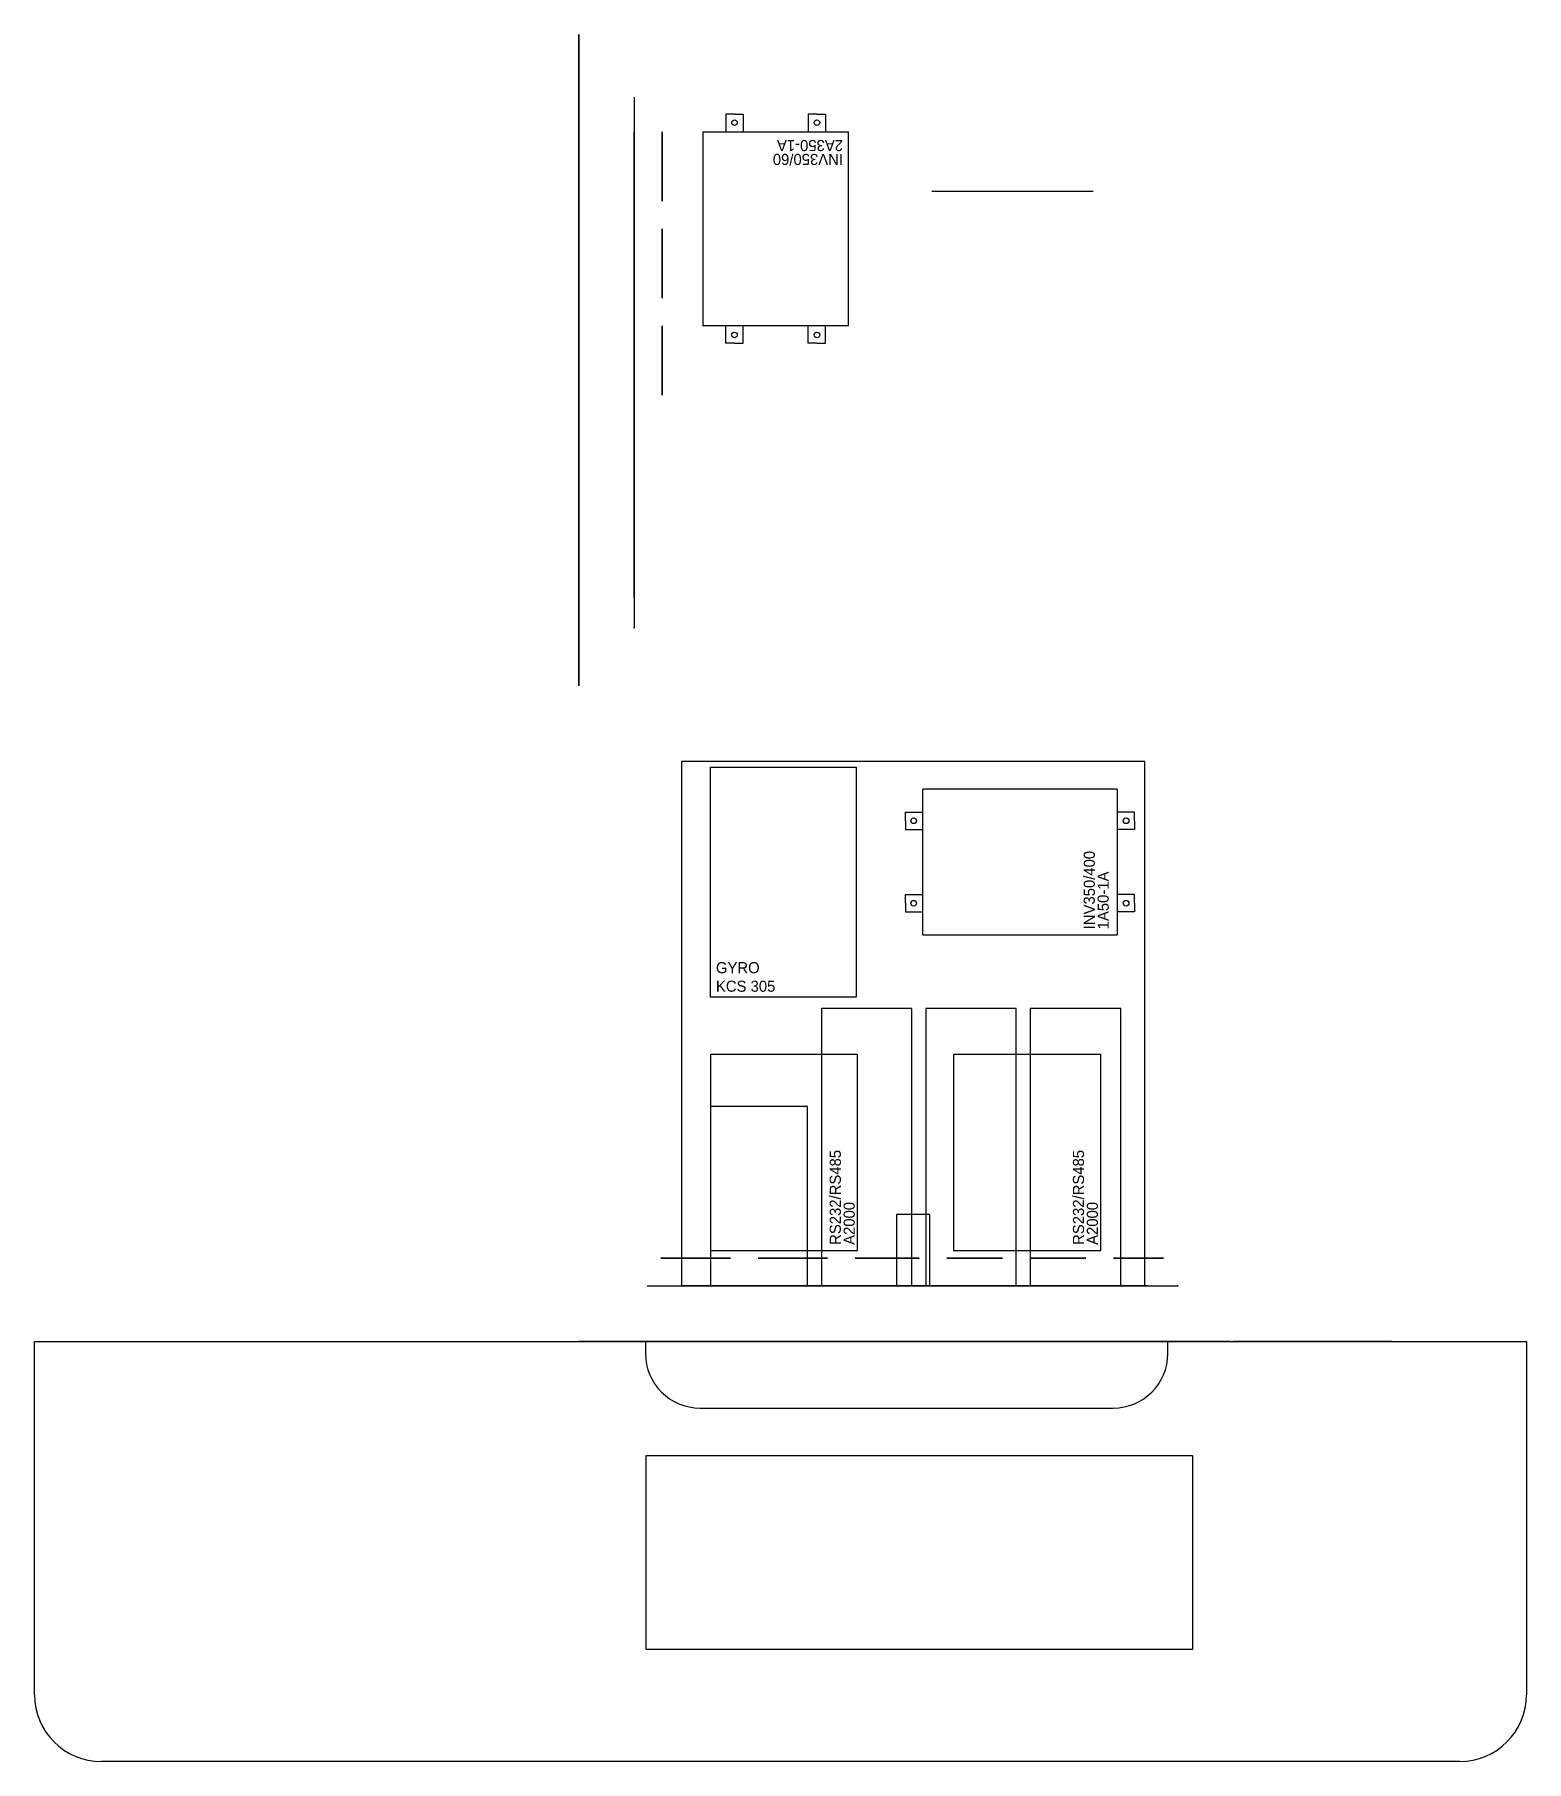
# Model space of a CAD drawing. Extents: x -774 to 1932, y -7208 to 2129.
# Drawn here: x -53 to 1312, y 549 to 2129 of the extents above; entities that cross this region are included whole.
import ezdxf

# ---------------------------------------------------------------- set-up
doc = ezdxf.new("R2010")
doc.units = 0
doc.header["$LTSCALE"] = 100
doc.header["$MEASUREMENT"] = 0
doc.layers.get('0').update_dxf_attribs({"linetype": 'CONTINUOUS'})
doc.layers.add('ELEM_CZOLOW', color=7, linetype='CONTINUOUS')
doc.layers.add('INSIDE', color=1, linetype='CONTINUOUS')

msp = doc.modelspace()

# ---------------------------------------------------------------- texts
at = {"layer": 'ELEM_CZOLOW', "extrusion": (0, -1, -9.19295e-16)}
for s, p in [('DME-CL', (554.20285, -553.96912, -984.13071)), ('DME-CL', (675.36085, -553.96912, -984.13071)), ('ADF-CL', (797.53485, -553.96912, -984.13071)), ('ADF-CL', (859.25685, -553.96912, -984.13071)), ('VHF-CL', (915.89885, -553.96912, -984.13071))]:
    msp.add_text(s, height=11.43, rotation=90, dxfattribs=at).set_placement(p)
for s, height, p in [('Computer', 11.43, (564.36285, -380.48712, -984.13071)), ('FTSA PC', 11.43, (564.36285, -399.53712, -984.13071)), ('RACK 19" 312-292', 10.16, (450.06285, -795.26912, -933.33071))]:
    msp.add_text(s, height=height, dxfattribs=at).set_placement(p)
at = {"layer": 'ELEM_CZOLOW', "extrusion": (-1.84043e-16, -1, -9.57296e-16)}
for s, height, p in [('598', 10.16, (751.56085, 279.99755, -933.33071)), ('KFS', 10.16, (751.56085, 296.93088, -933.33071)), ('CLOCK', 7.62, (817.60085, 286.77088, -933.33071))]:
    msp.add_text(s, height=height, dxfattribs=at).set_placement(p)

# ---------------------------------------------------------------- blocks, each defined once
blk = doc.blocks.new('KLAWIAT')
at = {"extrusion": (0, -0.173648, 0.984808)}
for p, q in [((0, 177.3, 31.3), (500, 177.3, 31.3)), ((0, 0), (0, 177.3, 31.3)), ((500, 177.3, 31.3), (500, 0)), ((500, 0), (0, 0))]:
    blk.add_line(p, q, dxfattribs=at)
blk = doc.blocks.new('STOLIK')
for p, q in [((-498, -323.4), (-498, 0)), ((-498, 0), (61, 0)), ((61, 0), (61, -11)), ((536.9, 0), (867.1, 0)), ((539, -11), (539, 0)), ((867.1, 0), (867.1, -323.4)), ((111, -61), (489, -61)), ((806.1, -384.4), (-437, -384.4))]:
    blk.add_line(p, q)
for centre, radius, start, end in [((111, -11), 50, 180, 270), ((489, -11), 50, 270, 0), ((-437, -323.4), 61, 180, 270), ((806.1, -323.4), 61, 270, 0)]:
    blk.add_arc(centre, radius, start, end)
blk.add_blockref('KLAWIAT', (61.5, -281.8))
blk = doc.blocks.new('SHELF')
for p, q in [((-1.24, 0.5), (-1.24, 0)), ((-1.24, 0.5), (17.85, 0.5)), ((-1.24, 0), (17.888, 0)), ((17.888, 0), (17.85, 0.5))]:
    blk.add_line(p, q)
blk = doc.blocks.new('ILS')
for p, q in [((0, 5), (0, 0)), ((2.5, 5), (0, 5)), ((2.5, 0), (2.5, 5)), ((0, 0), (2.5, 0))]:
    blk.add_line(p, q)
for tag, p in [('MODEL', (1.367, 0.3)), ('NAME', (0.7, 0.3))]:
    blk.add_attdef(tag, p, '', height=0.4, rotation=90)
blk = doc.blocks.new('R2S3')
at = {"extrusion": (-1.84043e-16, -1, 0)}
for p, q in [((7, 1, 5.5), (7, 1, 0.5)), ((9.5, 1, 5.5), (7, 1, 5.5)), ((7, 1, 0.5), (9.5, 1, 0.5)), ((9.5, 1, 0.5), (9.5, 1, 5.5))]:
    blk.add_line(p, q, dxfattribs=at)
at = {"extrusion": (0, -1, 0)}
ref = blk.add_blockref('ILS', (0, 0.5, -1), dxfattribs=at)
ref.add_attrib('MODEL', 'KNR-634', (1.367, 0.6, -1), dxfattribs={"extrusion": (0, -1, 0), "height": 0.4, "rotation": 90})
ref.add_attrib('NAME', 'VOR/ILS/MKR', (0.7, 0.6, -1), dxfattribs={"extrusion": (0, -1, 0), "height": 0.4, "rotation": 90})
ref = blk.add_blockref('ILS', (3.5, 0.5, -1), dxfattribs=at)
ref.add_attrib('MODEL', 'KNR-634', (4.867, 0.6, -1), dxfattribs={"extrusion": (0, -1, 0), "height": 0.4, "rotation": 90})
ref.add_attrib('NAME', 'VOR/ILS/MKR', (4.2, 0.6, -1), dxfattribs={"extrusion": (0, -1, 0), "height": 0.4, "rotation": 90})
blk.add_blockref('SHELF', (0, 0), dxfattribs=at)
at = {"extrusion": (-1.84043e-16, -1, 0)}
for tag, p in [('COAX_SWITCH', (7.7, 0.8, -1)), ('CS', (8.367, 0.8, -1))]:
    blk.add_attdef(tag, p, '', height=0.4, rotation=90, dxfattribs=at)
blk = doc.blocks.new('3U')
for p, q in [((16.69, 5.18), (0, 5.18)), ((0, 5.18), (0, 0)), ((16.69, 0), (16.69, 5.18)), ((0, 0), (16.69, 0))]:
    blk.add_line(p, q)
blk = doc.blocks.new('RACK19')
for p, q in [((23.47, 47.2), (0, 47.2)), ((0, 47.2), (0, 0)), ((23.47, 0), (23.47, 47.2)), ((0, 0), (23.47, 0))]:
    blk.add_line(p, q)
blk = doc.blocks.new('3U42TE')
for p, q in [((0, 5.18), (8.4, 5.18)), ((0, 0), (0, 5.18)), ((8.4, 0), (8.4, 5.18)), ((8.4, 0), (0, 0))]:
    blk.add_line(p, q)
for tag, p in [('NAME', (0.2, 0.7)), ('MODEL', (0.2, 0.2))]:
    blk.add_attdef(tag, p, '', height=0.4)
blk = doc.blocks.new('SUBRACK3U')
for p, q in [((16.8, 5.18), (0, 5.18)), ((0, 5.18), (0, 0)), ((16.8, 0), (16.8, 5.18)), ((0, 0), (16.8, 0))]:
    blk.add_line(p, q)
blk = doc.blocks.new('INV500')
for p, q in [((0, 8.984), (5.812, 8.984)), ((0, 8.984), (0, 0)), ((5.812, 0), (5.812, 8.984)), ((0, 0), (5.812, 0))]:
    blk.add_line(p, q)
for tag, p in [('NAME', (0.3, 2.2)), ('MODEL', (0.3, 0.8))]:
    blk.add_attdef(tag, p, '', height=0.4)
blk = doc.blocks.new('INV')
for p, q in [((0.83, 7.625), (0.83, 7)), ((1.14, 7.625), (0.83, 7.625)), ((1.14, 7.625), (1.45, 7.625)), ((1.45, 7.625), (1.45, 7)), ((3.8, 7.625), (3.8, 7)), ((4.11, 7.625), (3.8, 7.625)), ((4.11, 7.625), (4.42, 7.625)), ((4.42, 7.625), (4.42, 7)), ((0, 7), (5.25, 7)), ((0, 7), (0, 0)), ((5.25, 0), (5.25, 7)), ((5.25, 0), (0, 0)), ((0.83, -0.625), (0.83, 0)), ((1.45, -0.625), (1.45, 0)), ((3.8, -0.625), (3.8, 0)), ((4.42, -0.625), (4.42, 0)), ((1.14, -0.625), (0.83, -0.625)), ((1.14, -0.625), (1.45, -0.625)), ((4.11, -0.625), (3.8, -0.625)), ((4.11, -0.625), (4.42, -0.625))]:
    blk.add_line(p, q)
for centre in [(1.14, 7.325), (4.11, 7.325), (1.14, -0.325), (4.11, -0.325)]:
    blk.add_circle(centre, 0.101)
for tag, p in [('NAME', (0.2, 0.8, 2.675)), ('MODEL', (0.2, 0.3, 2.675))]:
    blk.add_attdef(tag, p, '', height=0.4)
blk = doc.blocks.new('R2S1')
at = {"extrusion": (-1, 1.84206e-16, 1.22677e-16)}
ref = blk.add_blockref('INV500', (-16.53, 0.5, -2.15), dxfattribs=at)
ref.add_attrib('NAME', 'INV500', (-16.23, 2.7, -2.15), dxfattribs={"extrusion": (-1, 1.84206e-16, 1.22677e-16), "height": 0.4})
ref.add_attrib('MODEL', '2A500-1A', (-16.23, 1.3, -2.15), dxfattribs={"extrusion": (-1, 1.84206e-16, 1.22677e-16), "height": 0.4})
at = {"rotation": 270}
blk.add_blockref('INV', (0, 7.718, 0.5), dxfattribs=at).add_auto_attribs({'NAME': 'INV350/60', 'MODEL': '2A350-1A'})
at = {"extrusion": (0, -1, 0)}
blk.add_blockref('SHELF', (0, 0), dxfattribs=at)
blk = doc.blocks.new('8UFP')
for p, q in [((16.8, 13.995), (0, 13.995)), ((0, 13.995), (0, 0)), ((16.8, 0), (16.8, 13.995)), ((0, 0), (16.8, 0))]:
    blk.add_line(p, q)
for tag, p in [('NAME', (0.3, 2.2)), ('MODEL', (0.3, 0.8))]:
    blk.add_attdef(tag, p, '', height=0.4)
blk = doc.blocks.new('SZAFA2')
for name, p in [('R2S1', (-19.97, 2, 2.6)), ('R2S3', (-19.97, 2, 13.03))]:
    blk.add_blockref(name, p)
at = {"extrusion": (0, -1, 0)}
for name, p in [('3U', (-19.97, 25.21, -2)), ('SUBRACK3U', (-19.97, 20.03, -2)), ('RACK19', (-23.47, 0))]:
    blk.add_blockref(name, p, dxfattribs=at)
ref = blk.add_blockref('3U42TE', (-19.97, 20.03, -2), dxfattribs=at)
ref.add_attrib('NAME', 'NAV-CL', (-19.77, 20.73, -2), dxfattribs={"extrusion": (0, -1, 0), "height": 0.4})
at = {"extrusion": (-2.22045e-16, -1, 0)}
ref = blk.add_blockref('8UFP', (-19.97, 30.39, -2), dxfattribs=at)
ref.add_attrib('NAME', 'not used', (-19.67, 32.59, -2), dxfattribs={"extrusion": (-2.22045e-16, -1, 0), "height": 0.4})
at = {"extrusion": (0, -1, 0)}
ref = blk.add_blockref('3U42TE', (-11.57, 20.03, -2), dxfattribs=at)
ref.add_attrib('NAME', 'NAV-CL', (-11.37, 20.73, -2), dxfattribs={"extrusion": (0, -1, 0), "height": 0.4})
blk.add_text('Calibration instrument NAV 2000R', height=0.45, dxfattribs=at).set_placement((-18.97, 26.21, -2))
blk = doc.blocks.new('VHF')
for p, q in [((1.8, 5), (0, 5)), ((0, 5), (0, 0)), ((1.8, 0), (1.8, 5)), ((0, 0), (1.8, 0))]:
    blk.add_line(p, q)
for s, p in [('KTR-908', (1.1, 0.2)), ('VHF', (0.6, 0.2))]:
    blk.add_text(s, height=0.45, rotation=90).set_placement(p)
blk = doc.blocks.new('ADF')
for p, q in [((2, 5), (0, 5)), ((0, 5), (0, 0)), ((2, 0), (2, 5)), ((0, 0), (2, 0))]:
    blk.add_line(p, q)
for s, p in [('KDF-806', (1.1, 0.2)), ('ADF', (0.6, 0.2))]:
    blk.add_text(s, height=0.45, rotation=90).set_placement(p)
blk = doc.blocks.new('ACS')
for p, q in [((2.3, 5), (0, 5)), ((0, 5), (0, 0)), ((2.3, 0), (2.3, 5)), ((0, 0), (2.3, 0))]:
    blk.add_line(p, q)
for s, p in [('KAA-455', (1.1, 0.2)), ('ACS', (0.6, 0.2))]:
    blk.add_text(s, height=0.45, rotation=90).set_placement(p)
blk = doc.blocks.new('DME')
for p, q in [((2.5, 5.3), (0, 5.3)), ((0, 5.3), (0, 0)), ((2.5, 0), (2.5, 5.3)), ((0, 0), (2.5, 0))]:
    blk.add_line(p, q)
for s, p in [('KDM-706', (1.1, 0.2)), ('DME', (0.6, 0.2))]:
    blk.add_text(s, height=0.45, rotation=90).set_placement(p)
blk = doc.blocks.new('2U')
for p, q in [((0, 3.43), (0, 0)), ((16.69, 3.43), (0, 3.43)), ((16.69, 0), (16.69, 3.43)), ((0, 0), (16.69, 0))]:
    blk.add_line(p, q)
blk = doc.blocks.new('7U')
for p, q in [((0, 12.245), (0, 0)), ((16.69, 12.245), (0, 12.245)), ((16.69, 0), (16.69, 12.245)), ((0, 0), (16.69, 0))]:
    blk.add_line(p, q)
for tag, p in [('NAME', (0.3, 2.2)), ('MODEL', (0.3, 0.8))]:
    blk.add_attdef(tag, p, '', height=0.4)
blk = doc.blocks.new('GPS')
for p, q in [((0, 3), (0, 0)), ((5.705, 3), (0, 3)), ((5.705, 0), (5.705, 3)), ((0, 0), (5.705, 0))]:
    blk.add_line(p, q)
at = {"flags": 10}
blk.add_attdef('NAZ', (0.2, 0.2), '', height=0.4, dxfattribs=at)
blk = doc.blocks.new('3U12TE')
for p, q in [((2.37, 0), (2.37, 5.18)), ((4.74, 0), (4.74, 5.18)), ((7.11, 0), (7.11, 5.18)), ((9.48, 0), (9.48, 5.18)), ((11.85, 0), (11.85, 5.18)), ((14.22, 0), (14.22, 5.18))]:
    blk.add_line(p, q)
blk = doc.blocks.new('ACS_CP')
for p, q in [((0, 2.3), (0, 0)), ((5.8, 2.3), (0, 2.3)), ((5.8, 0), (5.8, 2.3)), ((0, 0), (5.8, 0))]:
    blk.add_line(p, q)
for s, p in [('ACS-CP', (0.1, 0.7)), ('KA-119', (0.1, 0.1))]:
    blk.add_text(s, height=0.45).set_placement(p)
blk = doc.blocks.new('PC')
for p, q in [((16.69, 7), (0, 7)), ((0, 7), (0, 0)), ((16.69, 0), (16.69, 7)), ((0, 0), (16.69, 0))]:
    blk.add_line(p, q)
blk = doc.blocks.new('4U')
for p, q in [((16.69, 7), (0, 7)), ((0, 7), (0, 0)), ((16.69, 0), (16.69, 7)), ((0, 0), (16.69, 0))]:
    blk.add_line(p, q)
blk = doc.blocks.new('PL')
for p, q in [((3.26, 10), (0, 10)), ((0, 10), (0, 0)), ((3.26, 0), (3.26, 10)), ((0, 0), (3.26, 0))]:
    blk.add_line(p, q)
at = {"extrusion": (0, -1, -1.84043e-16)}
for tag, p in [('NAME', (0.2, 0.7)), ('MODEL', (0.2, 0.2))]:
    blk.add_attdef(tag, p, '', height=0.4, dxfattribs=at)
blk = doc.blocks.new('DME_CP')
for p, q in [((3.5, 6.47), (0, 6.47)), ((0, 6.47), (0, 0)), ((3.5, 0), (3.5, 6.47)), ((0, 0), (3.5, 0))]:
    blk.add_line(p, q)
at = {"extrusion": (0, -1, -1.60787e-16)}
for s, p in [('DME-CP', (0.2, 0.7)), ('KDI-572', (0.2, 0.2))]:
    blk.add_text(s, height=0.45, dxfattribs=at).set_placement(p)
blk = doc.blocks.new('GYRO_KCS305')
for p, q in [((0, 8.29), (5.25, 8.29)), ((0, 0), (0, 8.29)), ((5.25, 8.29), (5.25, 0)), ((5.25, 0), (0, 0))]:
    blk.add_line(p, q)
for s, p in [('GYRO', (0.2, 0.867, 6.597)), ('KCS 305', (0.2, 0.2, 6.597))]:
    blk.add_text(s, height=0.4).set_placement(p)
blk = doc.blocks.new('A2000')
for p, q in [((0, 5.3), (0, 0)), ((7.06, 5.3), (0, 5.3)), ((7.06, 0), (7.06, 5.3)), ((0, 0), (7.06, 0))]:
    blk.add_line(p, q)
for tag, p in [('NAME', (0.2, 0.6, 1.53)), ('MODEL', (0.2, 0.1, 1.53))]:
    blk.add_attdef(tag, p, '', height=0.4)
blk = doc.blocks.new('GYRO')
for p, q in [((1.2, 2.58), (0, 2.58)), ((0, 2.58), (0, 0)), ((1.2, 0), (1.2, 2.58)), ((0, 0), (1.2, 0))]:
    blk.add_line(p, q)
at = {"extrusion": (0, -1, -1.84043e-16)}
blk.add_text('GYRO', height=0.4, rotation=90, dxfattribs=at).set_placement((1.1, 0.1))
blk = doc.blocks.new('R1S4')
for p, q in [((16.69, 18.9, 0.61), (0, 18.9, 0.61)), ((0, 18.9, 0.61), (0, 0, 0.61)), ((16.69, 0, 0.61), (16.69, 18.9, 0.61)), ((0, 0, 0.61), (16.69, 0, 0.61)), ((0, 0, 0.61), (16.7, 0, 0.61))]:
    blk.add_line(p, q)
ref = blk.add_blockref('PL', (5.04, 0, 3.24))
ref.add_attrib('NAME', 'ALT', (5.24, 3.94), dxfattribs={"extrusion": (0, -1, -1.46042e-16), "height": 0.4})
ref.add_attrib('MODEL', '101435', (5.24, 3.44), dxfattribs={"extrusion": (0, -1, -1.46042e-16), "height": 0.4})
ref = blk.add_blockref('PL', (8.8, 0, 3.24))
ref.add_attrib('NAME', 'ADF-RMI', (9, 3.94), dxfattribs={"extrusion": (0, -1, -1.46042e-16), "height": 0.4})
ref.add_attrib('MODEL', 'KNI-582', (9, 3.44), dxfattribs={"extrusion": (0, -1, -1.46042e-16), "height": 0.4})
ref = blk.add_blockref('PL', (12.56, 0, 3.24))
ref.add_attrib('NAME', 'ILS-NI', (12.76, 3.94), dxfattribs={"extrusion": (0, -1, -1.46042e-16), "height": 0.4})
ref.add_attrib('MODEL', 'KI 207', (12.76, 3.44), dxfattribs={"extrusion": (0, -1, -1.46042e-16), "height": 0.4})
for name, p in [('DME_CP', (1.04, 0, 3.26)), ('DME_CP', (1.04, 0, 5.17)), ('GYRO', (7.75, 0, 0.87))]:
    blk.add_blockref(name, p)
at = {"extrusion": (0, -1, -1.84043e-16)}
blk.add_blockref('4U', (0, 0), dxfattribs=at)
at = {"layer": 'INSIDE'}
blk.add_blockref('GYRO_KCS305', (1.04, 10.4, 0.61), dxfattribs=at)
ref = blk.add_blockref('INV', (15.69, 12.65, 0.61), dxfattribs=dict(at, rotation=90))
ref.add_attrib('MODEL', '1A50-1A', (15.39, 12.85, 0.61), dxfattribs={"layer": '0', "height": 0.4, "rotation": 90})
ref.add_attrib('NAME', 'INV350/400', (14.89, 12.85, 0.61), dxfattribs={"layer": '0', "height": 0.4, "rotation": 90})
ref = blk.add_blockref('A2000', (6.34, 1.28, 0.61), dxfattribs=dict(at, rotation=90))
ref.add_attrib('MODEL', 'A2000', (6.24, 1.48, 0.61), dxfattribs={"layer": '0', "height": 0.4, "rotation": 90})
ref.add_attrib('NAME', 'RS232/RS485', (5.74, 1.48, 0.61), dxfattribs={"layer": '0', "height": 0.4, "rotation": 90})
ref = blk.add_blockref('A2000', (15.1, 1.28, 0.61), dxfattribs=dict(at, rotation=90))
ref.add_attrib('MODEL', 'A2000', (15, 1.48, 0.61), dxfattribs={"layer": '0', "height": 0.4, "rotation": 90})
ref.add_attrib('NAME', 'RS232/RS485', (14.5, 1.48, 0.61), dxfattribs={"layer": '0', "height": 0.4, "rotation": 90})
blk = doc.blocks.new('SUBRAC3U')
for p, q in [((16.8, 5.18), (0, 5.18)), ((0, 5.18), (0, 0)), ((16.8, 0), (16.8, 5.18)), ((0, 0), (16.8, 0))]:
    blk.add_line(p, q)

# ---------------------------------------------------------------- linework, layer by layer
at = {"layer": 'ELEM_CZOLOW', "extrusion": (0, -1, -1.84043e-16)}
msp.add_line((444.98285, 933.33071, -800.34912), (444.98285, 933.33071, -800.34912), dxfattribs=at)
at = {"layer": 'ELEM_CZOLOW', "extrusion": (0, -1, -9.19295e-16)}
msp.add_line((538.96285, 933.33071, -164.84112), (444.98285, 933.33071, -164.84112), dxfattribs=at)
at = {"layer": 'ELEM_CZOLOW', "extrusion": (-1.84043e-16, -1, -9.57296e-16)}
for p, q in [((539.47085, 933.33071, -556.50912), (539.47085, 933.33071, -721.60912)), ((553.44085, 933.33071, 281.69088), (548.36085, 933.33071, 271.53088)), ((548.36085, 933.33071, 271.53088), (548.36085, 933.33071, 266.45088)), ((548.36085, 933.33071, 266.45088), (553.44085, 933.33071, 256.29088)), ((563.60085, 933.33071, 281.69088), (553.44085, 933.33071, 281.69088)), ((553.44085, 933.33071, 256.29088), (563.60085, 933.33071, 256.29088)), ((569.4248, 933.33071, -521.69307), (563.60085, 933.33071, -515.86912)), ((563.60085, 933.33071, -515.86912), (563.60085, 933.33071, -500.62912)), ((563.60085, 933.33071, -500.62912), (570.08493, 933.33071, -497.38708)), ((563.60085, 933.33071, 256.29088), (563.60085, 933.33071, 281.69088)), ((568.68085, 933.33071, 295.36107), (568.68085, 933.33071, 262.94069)), ((568.68085, 933.33071, 296.93088), (568.68085, 933.33071, 296.93088)), ((570.08493, 933.33071, 260.66884), (575.16493, 933.33071, 258.12884)), ((575.16493, 933.33071, 300.17292), (570.08493, 933.33071, 297.63292)), ((573.76085, 933.33071, -499.65893), (573.76085, 933.33071, -519.89702)), ((578.84085, 933.33071, 260.40069), (578.84085, 933.33071, 297.90107)), ((578.84085, 933.33071, 302.01088), (578.84085, 933.33071, 302.01088)), ((685.52085, 933.33071, -515.86912), (685.52085, 933.33071, -500.62912)), ((691.3448, 933.33071, -521.69307), (685.52085, 933.33071, -515.86912)), ((685.52085, 933.33071, -500.62912), (692.00493, 933.33071, -497.38708)), ((695.68085, 933.33071, -499.65893), (695.68085, 933.33071, -519.89702)), ((822.68085, 933.33071, -499.65893), (822.68085, 933.33071, -519.89702)), ((939.52085, 933.33071, -266.94912), (822.68085, 933.33071, -266.94912)), ((822.68085, 933.33071, -266.94912), (822.68085, 933.33071, -297.42912)), ((822.68085, 933.33071, -297.42912), (939.52085, 933.33071, -297.42912)), ((832.84085, 933.33071, -500.62912), (826.35678, 933.33071, -497.38708)), ((827.0169, 933.33071, -521.69307), (832.84085, 933.33071, -515.86912)), ((832.84085, 933.33071, -515.86912), (832.84085, 933.33071, -500.62912)), ((868.40085, 933.33071, 291.85088), (878.56085, 933.33071, 302.01088)), ((883.64085, 933.33071, -499.65893), (883.64085, 933.33071, -519.89702)), ((893.80085, 933.33071, -500.62912), (887.31678, 933.33071, -497.38708)), ((887.9769, 933.33071, -521.69307), (893.80085, 933.33071, -515.86912)), ((888.72085, 933.33071, 291.85088), (898.88085, 933.33071, 302.01088)), ((893.80085, 933.33071, -515.86912), (893.80085, 933.33071, -500.62912)), ((898.88085, 933.33071, -185.66912), (909.04085, 933.33071, -175.50912)), ((909.04085, 933.33071, 291.85088), (919.20085, 933.33071, 302.01088)), ((929.36085, 933.33071, -292.34912), (919.20085, 933.33071, -292.34912)), ((919.20085, 933.33071, -292.34912), (919.20085, 933.33071, -287.26912)), ((919.20085, 933.33071, -287.26912), (929.36085, 933.33071, -287.26912)), ((924.28085, 933.33071, -526.99931), (924.28085, 933.33071, -489.49893)), ((924.28085, 933.33071, -485.38912), (924.28085, 933.33071, -485.38912)), ((924.28085, 933.33071, -216.14912), (924.28085, 933.33071, -200.90912)), ((930.1048, 933.33071, -221.97307), (924.28085, 933.33071, -216.14912)), ((924.28085, 933.33071, -200.90912), (930.76493, 933.33071, -197.66708)), ((933.03678, 933.33071, -526.73116), (927.95678, 933.33071, -529.27116)), ((927.95678, 933.33071, -487.22708), (933.03678, 933.33071, -489.76708)), ((929.36085, 933.33071, -287.26912), (929.36085, 933.33071, -292.34912)), ((929.36085, 933.33071, 291.85088), (939.52085, 933.33071, 302.01088)), ((934.44085, 933.33071, -490.46912), (934.44085, 933.33071, -490.46912)), ((934.44085, 933.33071, -492.03893), (934.44085, 933.33071, -524.45931)), ((934.44085, 933.33071, -199.93893), (934.44085, 933.33071, -220.17702)), ((939.52085, 933.33071, -297.42912), (939.52085, 933.33071, -266.94912)), ((949.68085, 933.33071, -499.65893), (949.68085, 933.33071, -519.89702)), ((949.68085, 933.33071, 291.85088), (959.84085, 933.33071, 302.01088)), ((959.84085, 933.33071, -500.62912), (953.35678, 933.33071, -497.38708)), ((954.0169, 933.33071, -521.69307), (959.84085, 933.33071, -515.86912)), ((959.84085, 933.33071, -515.86912), (959.84085, 933.33071, -500.62912)), ((962.38085, 933.33071, -556.50912), (962.38085, 933.33071, -721.60912))]:
    msp.add_line(p, q, dxfattribs=at)
at = {"layer": 'ELEM_CZOLOW', "extrusion": (-1.84043e-16, -1, -9.57296e-16), "elevation": -933.33071}
for points in [[(563.60085, -202.2703), (558.52085, -211.06912), (563.60085, -219.86794), (573.76085, -219.86794), (578.84085, -211.06912), (573.76085, -202.2703)], [(589.00085, -202.2703), (583.92085, -211.06912), (589.00085, -219.86794), (599.16085, -219.86794), (604.24085, -211.06912), (599.16085, -202.2703)], [(624.56085, -202.2703), (619.48085, -211.06912), (624.56085, -219.86794), (634.72085, -219.86794), (639.80085, -211.06912), (634.72085, -202.2703)], [(649.96085, -202.2703), (644.88085, -211.06912), (649.96085, -219.86794), (660.12085, -219.86794), (665.20085, -211.06912), (660.12085, -202.2703)], [(746.48085, 322.33088), (746.48085, 268.99088), (759.18085, 256.29088), (812.52085, 256.29088), (812.52085, 309.63088), (799.82085, 322.33088)], [(797.28085, -202.2703), (792.20085, -211.06912), (797.28085, -219.86794), (807.44085, -219.86794), (812.52085, -211.06912), (807.44085, -202.2703)], [(822.68085, -202.2703), (817.60085, -211.06912), (822.68085, -219.86794), (832.84085, -219.86794), (837.92085, -211.06912), (832.84085, -202.2703)], [(858.24085, -202.2703), (853.16085, -211.06912), (858.24085, -219.86794), (868.40085, -219.86794), (873.48085, -211.06912), (868.40085, -202.2703)], [(883.64085, -202.2703), (878.56085, -211.06912), (883.64085, -219.86794), (893.80085, -219.86794), (898.88085, -211.06912), (893.80085, -202.2703)], [(895.07085, -179.07001), (891.26085, -185.66912), (895.07085, -192.26823), (902.69085, -192.26823), (906.50085, -185.66912), (902.69085, -179.07001)], [(925.55085, 298.44999), (921.74085, 291.85088), (925.55085, 285.25177), (933.17085, 285.25177), (936.98085, 291.85088), (933.17085, 298.44999)], [(945.87085, 298.44999), (942.06085, 291.85088), (945.87085, 285.25177), (953.49085, 285.25177), (957.30085, 291.85088), (953.49085, 298.44999)]]:
    msp.add_lwpolyline(points, close=True, dxfattribs=at)
for points in [[(583.92085, 187.71088), (583.92085, 14.99088, 0.4142135624), (596.62085, 2.29088), (809.98085, 2.29088, 0.4142135624), (822.68085, 14.99088), (822.68085, 187.71088, 0.4142135624), (809.98085, 200.41088), (596.62085, 200.41088, 0.4142135624)], [(863.32085, 192.79088), (863.32085, 4.83088, 0.4142135624), (870.94085, -2.78912), (901.42085, -2.78912, 0.4142135624), (909.04085, 4.83088), (909.04085, 192.79088, 0.4142135624), (901.42085, 200.41088), (870.94085, 200.41088, 0.4142135624)]]:
    msp.add_lwpolyline(points, format="xyb", close=True, dxfattribs=at)
msp.add_lwpolyline([(837.92085, -282.18912), (924.28085, -282.18912)], dxfattribs=at)
at = {"layer": 'ELEM_CZOLOW', "extrusion": (-1.84043e-16, -1, -9.57296e-16)}
for centre, radius in [((568.68085, -211.06912, -933.33071), 7.62), ((583.92085, -449.82912, -933.33071), 2.54), ((583.92085, -465.06912, -933.33071), 2.54), ((594.08085, -454.90912, -933.33071), 7.62), ((594.08085, -211.06912, -933.33071), 7.62), ((604.24085, -449.82912, -933.33071), 2.54), ((604.24085, -465.06912, -933.33071), 2.54), ((629.64085, -211.06912, -933.33071), 7.62), ((655.04085, -211.06912, -933.33071), 7.62), ((705.84085, -465.06912, -933.33071), 2.54), ((705.84085, -449.82912, -933.33071), 2.54), ((716.00085, -454.90912, -933.33071), 7.62), ((726.16085, -465.06912, -933.33071), 2.54), ((726.16085, -449.82912, -933.33071), 2.54), ((736.32085, 251.21088, -933.33071), 7.62), ((802.36085, -211.06912, -933.33071), 7.62), ((802.36085, -185.66912, -933.33071), 5.08), ((812.52085, -185.66912, -933.33071), 2.54), ((835.38085, 291.85088, -933.33071), 21.55261), ((827.76085, -211.06912, -933.33071), 7.62), ((827.76085, -185.66912, -933.33071), 5.08), ((853.16085, -185.66912, -933.33071), 5.08), ((863.32085, -211.06912, -933.33071), 7.62), ((868.40085, 291.85088, -933.33071), 7.62), ((868.40085, 291.85088, -933.33071), 5.08), ((868.40085, 256.29088, -933.33071), 5.08), ((873.48085, 103.89088, -933.33071), 5.08), ((888.72085, -211.06912, -933.33071), 7.62), ((888.72085, 291.85088, -933.33071), 7.62), ((888.72085, 256.29088, -933.33071), 5.08), ((888.72085, 291.85088, -933.33071), 5.08), ((898.88085, -185.66912, -933.33071), 5.08), ((909.04085, 291.85088, -933.33071), 7.62), ((909.04085, 256.29088, -933.33071), 5.08), ((909.04085, 291.85088, -933.33071), 5.08), ((929.36085, 291.85088, -933.33071), 5.08), ((929.36085, 256.29088, -933.33071), 5.08), ((949.68085, 312.17088, -933.33071), 7.62), ((949.68085, 291.85088, -933.33071), 5.08), ((949.68085, 256.29088, -933.33071), 5.08)]:
    msp.add_circle(centre, radius, dxfattribs=at)
for centre, start, end in [((571.22085, 262.94069, -933.33071), 180, 243.43494882), ((571.22085, 295.36107, -933.33071), 116.56505118, 180), ((571.22085, -519.89702, -933.33071), 225, 0), ((571.22085, -499.65893, -933.33071), 0, 116.56505118), ((576.30085, 260.40069, -933.33071), 243.43494882, 0), ((576.30085, 297.90107, -933.33071), 0, 116.56505118), ((693.14085, -519.89702, -933.33071), 225, 0), ((693.14085, -499.65893, -933.33071), 0, 116.56505118), ((825.22085, -519.89702, -933.33071), 180, 315), ((825.22085, -499.65893, -933.33071), 63.43494882, 180), ((886.18085, -519.89702, -933.33071), 180, 315), ((886.18085, -499.65893, -933.33071), 63.43494882, 180), ((926.82085, -489.49893, -933.33071), 63.43494882, 180), ((926.82085, -526.99931, -933.33071), 180, 296.56505118), ((931.90085, -220.17702, -933.33071), 225, 0), ((931.90085, -199.93893, -933.33071), 0, 116.56505118), ((931.90085, -492.03893, -933.33071), 0, 63.43494882), ((931.90085, -524.45931, -933.33071), 296.56505118, 0), ((952.22085, -499.65893, -933.33071), 63.43494882, 180), ((952.22085, -519.89702, -933.33071), 180, 315)]:
    msp.add_arc(centre, 2.54, start, end, dxfattribs=at)

# ---------------------------------------------------------------- block references
at = {"layer": 'ELEM_CZOLOW', "xscale": 25.4, "yscale": 25.4, "zscale": 25.4, "rotation": 270}
msp.add_blockref('SZAFA2', (444.98285, 1533.27871, -800.34912), dxfattribs=at)
at = {"layer": 'ELEM_CZOLOW', "xscale": 25.4, "yscale": 25.4, "zscale": 25.4}
msp.add_blockref('R1S4', (538.96285, 984.13071, -247.13712), dxfattribs=at)
at = {"layer": 'ELEM_CZOLOW', "extrusion": (0, -1, -9.19295e-16), "xscale": 25.4, "yscale": 25.4, "zscale": 25.4}
for name, p in [('DME', (520.16685, -721.60912, -1009.53071)), ('DME', (609.06685, -721.60912, -1009.53071)), ('ACS', (697.96685, -721.60912, -1009.53071)), ('ADF', (781.78685, -721.60912, -1009.53071)), ('ADF', (857.98685, -721.60912, -1009.53071)), ('VHF', (934.18685, -721.60912, -1009.53071)), ('SHELF', (538.96285, -734.30912, -984.13071)), ('2U', (538.96285, 241.68588, -984.13071)), ('SUBRAC3U', (538.96285, -556.50912, -984.13071)), ('ACS_CP', (587.22285, 264.16488, -984.13071)), ('3U12TE', (538.96285, -556.50912, -984.13071)), ('RACK19', (444.98285, -800.34912, -933.33071)), ('GPS', (1043.66085, -12.94912, -933.33071))]:
    msp.add_blockref(name, p, dxfattribs=at)
at = {"layer": 'ELEM_CZOLOW', "extrusion": (0, -1, -9.19295e-16)}
ref = msp.add_blockref('7U', (538.96285, -69.33712, -984.13071), dxfattribs=dict(at, xscale=25.4, yscale=25.4, zscale=25.4))
ref.add_attrib('MODEL', '1006R', (546.58285, -49.01712, -984.13071), dxfattribs={"layer": '0', "extrusion": (0, -1, -9.19295e-16), "height": 10.16})
ref.add_attrib('NAME', 'CRT DISPLAY', (546.58285, -13.45712, -984.13071), dxfattribs={"layer": '0', "extrusion": (0, -1, -9.19295e-16), "height": 10.16})
at = {"layer": 'ELEM_CZOLOW', "extrusion": (0, -1, -9.57296e-16), "xscale": 25.4, "yscale": 25.4, "zscale": 25.4}
msp.add_blockref('PC', (538.96285, -424.93712, -984.13071), dxfattribs=at)
at = {"layer": 'ELEM_CZOLOW'}
msp.add_blockref('STOLIK', (444.98285, 933.33071, -164.84112), dxfattribs=at)

msp.set_redraw_order([(e.dxf.handle, doc.entitydb.next_handle()) for e in msp.query("TEXT MTEXT ATTDEF DIMENSION ARC_DIMENSION")])  # texts and dimensions are drawn at this point

doc.saveas('drawing.dxf')
